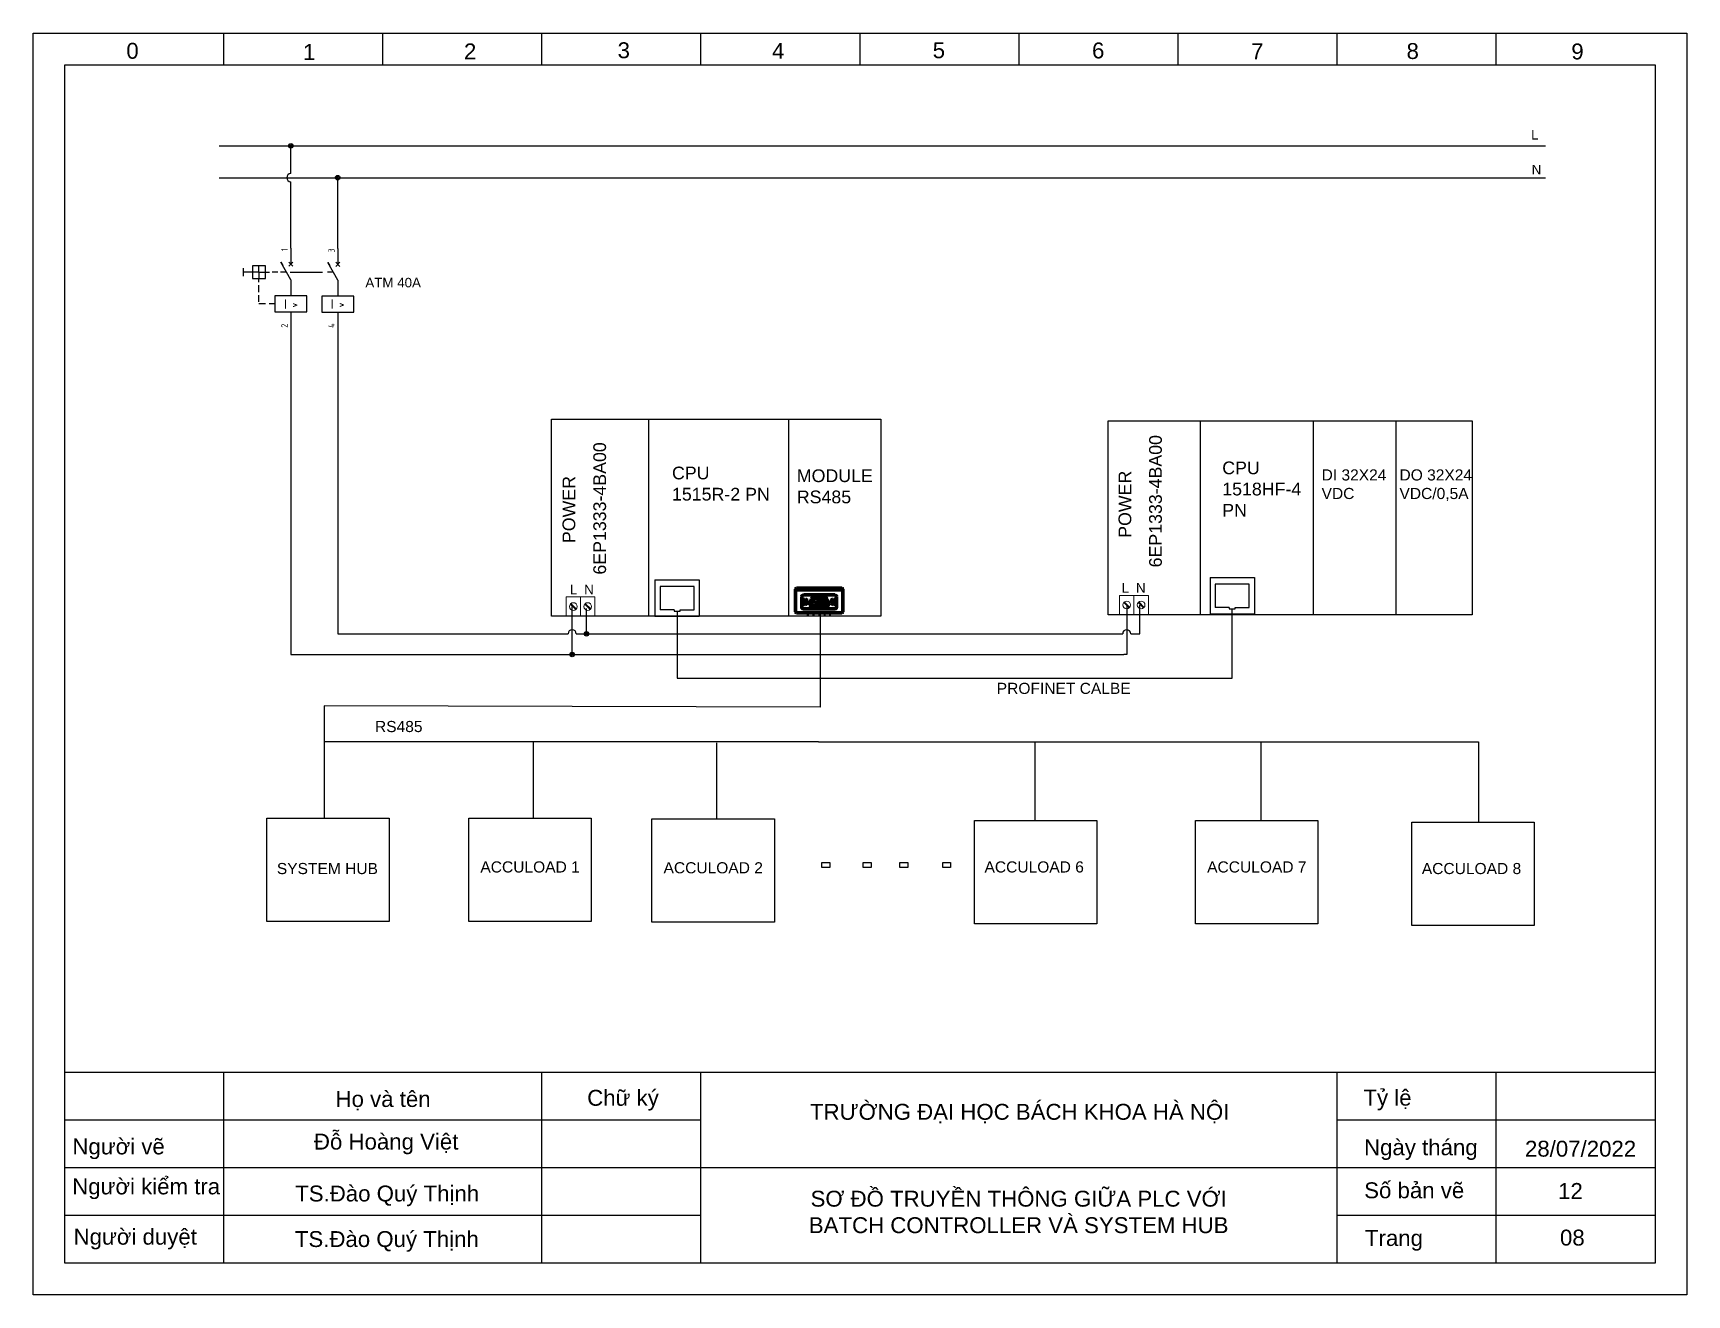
# Model space of a CAD drawing. Header units: inches. Extents: x 1923212 to 1925881, y 1073103 to 1074593.
# Drawn here: x 1924575 to 1925095, y 1073653 to 1074050 of the extents above; entities that cross this region are included whole.
import ezdxf
from ezdxf.enums import TextEntityAlignment as Align

# ---------------------------------------------------------------- set-up
doc = ezdxf.new("R2010")
doc.units = ezdxf.units.IN
doc.header["$MEASUREMENT"] = 0
for name, pattern in [('CONTINOUS', [0]), ('K5LT_BASIC', [0]), ('K5LT_THIN', [0])]:
    doc.linetypes.add(name, pattern=pattern)
for name, color, linetype, lineweight in [('11', 7, 'CONTINOUS', 5), ('Net chu', 240, 'Continuous', 25), ('Net vien', 5, 'Continuous', 25), ('P', 250, 'Continuous', 9)]:
    doc.layers.add(name, color=color, linetype=linetype, lineweight=lineweight)
for name, color, linetype, true_color in [('G', 3, 'Continuous', 0x00ff00), ('R', 1, 'Continuous', 0xff0000), ('WELDING', 7, 'Continuous', 0xffffff)]:
    doc.layers.add(name, color=color, linetype=linetype, true_color=true_color)
for name, color, linetype in [('LINK', 9, 'Continuous'), ('MISC', 7, 'Continuous'), ('SYMS', 7, 'Continuous'), ('TERMS', 123, 'Continuous'), ('WIRES', 7, 'Continuous'), ('YEL_14_THHN', 2, 'Continuous')]:
    doc.layers.add(name, color=color, linetype=linetype)
doc.styles.get("Standard").update_dxf_attribs({"font": 'arial.ttf'})
doc.styles.add('WD_IEC', font='ISOCP2.shx', dxfattribs={"width": 0.9, "height": 4})

msp = doc.modelspace()

# ---------------------------------------------------------------- texts
at = {"char_height": 4, "attachment_point": 1, "rotation": 90}
for insert in [(1924751.54, 1073879.22), (1924926.29, 1073881.49)]:
    msp.add_mtext_dynamic_manual_height_columns('6EP1333-4BA00', width=5.5, gutter_width=25, heights=[0], dxfattribs=dict(at, insert=insert))
at = {"attachment_point": 1}
for s, insert, char_height in [('CPU\\P1518HF-4\\PPN', (1924949.28, 1073914.79), 4), ('CPU \\P1515R-2 PN', (1924776.28, 1073913.18), 4), ('MODULE \\PRS485', (1924815.52, 1073912.32), 4), ('DI 32X24\\PVDC', (1924980.52, 1073912.32), 3.5), ('DO 32X24\\PVDC/0,5A', (1925005.01, 1073912.32), 3.5), ('L', (1924744.16, 1073876.02), 3), ('N', (1924748.66, 1073876.02), 3), ('L', (1924917.66, 1073876.52), 3), ('N', (1924922.16, 1073876.52), 3), ('SYSTEM HUB', (1924652.04, 1073788.49), 3.5), ('ACCULOAD 1', (1924716.03, 1073788.99), 3.5), ('ACCULOAD ', (1924716.03, 1073788.99), 3.5), ('ACCULOAD 2', (1924773.62, 1073788.73), 3.5), ('ACCULOAD 6', (1924874.54, 1073788.99), 3.5), ('ACCULOAD 7', (1924944.54, 1073788.99), 3.5), ('ACCULOAD 8', (1925012.04, 1073788.49), 3.5)]:
    msp.add_mtext_dynamic_manual_height_columns(s, width=48.2585, gutter_width=25, heights=[0], dxfattribs=dict(at, insert=insert, char_height=char_height))
at = {"color": 0, "char_height": 4, "attachment_point": 1, "rotation": 90}
for insert in [(1924741.86, 1073889.13), (1924916.68, 1073890.79)]:
    msp.add_mtext_dynamic_manual_height_columns('POWER ', width=43.3754, gutter_width=13.15, heights=[2.29], dxfattribs=dict(at, insert=insert))
at = {"color": 150, "char_height": 3.5, "attachment_point": 1}
for s, insert in [('PROFINET CALBE', (1924878.39, 1073845.17)), ('RS485', (1924682.89, 1073833.17))]:
    msp.add_mtext_dynamic_manual_height_columns(s, width=48.2585, gutter_width=25, heights=[0], dxfattribs=dict(at, insert=insert))
at = {"layer": 'Net chu', "char_height": 5, "attachment_point": 1}
for s, width, insert in [('0', 5.5431, (1924604.71, 1074046.51)), ('1', 5.5431, (1924660.25, 1074046.13)), ('2', 5.5431, (1924710.86, 1074046.32)), ('3', 5.5431, (1924759.18, 1074046.68)), ('4', 5.5431, (1924807.74, 1074046.48)), ('5', 5.5431, (1924858.25, 1074046.68)), ('6', 5.5431, (1924908.34, 1074046.62)), ('7', 5.5431, (1924958.36, 1074046.37)), ('8', 5.5431, (1925007.23, 1074046.43)), ('9', 5.5431, (1925059.04, 1074046.3)), ('\\pxqc;Họ và tên', 58.6836, (1924656.09, 1073716.73)), ('\\pxqc;Chữ ký', 33.3231, (1924744.22, 1073717.1)), ('\\pxql;Tỷ lệ', 33.3231, (1924993.68, 1073717.15)), ('\\pxqc;TRƯỜNG ĐẠI HỌC BÁCH KHOA HÀ NỘI', 142.8898, (1924814.16, 1073712.7)), ('\\pxql;Người vẽ', 41.5076, (1924587.75, 1073701.81)), ('\\pxqc;Đỗ Hoàng Việt', 92.8933, (1924639.96, 1073703.33)), ('\\pxql;Ngày tháng', 36.6969, (1924993.87, 1073701.54)), ('28/07/2022', 6.1952, (1925044.47, 1073701.1)), ('Người kiểm tra', 49.6065, (1924587.69, 1073689.23)), ('\\pxqc;TS.Đào Quý Thịnh', 58.5505, (1924657.45, 1073687)), ('\\pxqc;SƠ ĐỒ TRUYỀN THÔNG GIỮA PLC VỚI BATCH CONTROLLER VÀ SYSTEM HUB', 147.0884, (1924811.73, 1073685.37)), ('\\pxql;Số bản vẽ', 33.3231, (1924993.92, 1073688.01)), ('12', 6.1952, (1925054.89, 1073687.8)), ('\\pxql;Người duyệt', 41.5076, (1924588.13, 1073673.41)), ('\\pxqc;TS.Đào Quý Thịnh', 58.5505, (1924657.34, 1073672.67)), ('\\pxql;Trang', 33.3231, (1924994.15, 1073673)), ('08', 8.8581, (1925055.48, 1073673.13))]:
    msp.add_mtext_dynamic_manual_height_columns(s, width=width, gutter_width=25, heights=[0], dxfattribs=dict(at, insert=insert))
at = {"layer": 'WIRES', "color": 150, "char_height": 3, "attachment_point": 1}
for s, width, insert in [('L', 7.5862, (1925046.39, 1074019.09)), ('N', 7.5862, (1925046.57, 1074008.12)), ('ATM 40A', 26.392, (1924679.87, 1073972.58))]:
    msp.add_mtext_dynamic_manual_height_columns(s, width=width, gutter_width=25, heights=[0], dxfattribs=dict(at, insert=insert))

# ---------------------------------------------------------------- blocks, each defined once
blk = doc.blocks.new('VCB11Q29')
for p, q in [((0, 7.5), (0, 2.5)), ((-15, 1.25), (-15, -1.25)), ((-12, 0), (-15, 0)), ((-10, 2), (-12, 2)), ((-12, 2), (-12, -2)), ((-10, 0), (-12, 0)), ((-10, 0), (-10, 2)), ((-8, 2), (-10, 2)), ((-10, 0), (-10, -2)), ((-10, 0), (-8, 0)), ((-8, -2), (-8, 2)), ((-8, 0), (-6.74, 0)), ((-4.09, 0), (-5.87, 0)), ((-1.39, 0), (-3.2, 0)), ((0, -2.5), (-3.12, 3.12)), ((-3.12, 3.12), (-2.52, 2.03)), ((-0.66, 1.84), (0.66, 3.16)), ((-0.66, 3.16), (0.66, 1.84)), ((-12, -2), (-8, -2)), ((-10, -3.19), (-10, -2)), ((-10, -6.36), (-10, -4.08)), ((0, -2.5), (0, -7.5)), ((-10, -9.36), (-10, -7.26)), ((-7.91, -10), (-10, -10)), ((-5, -10), (-6.75, -10)), ((0, -12.5), (0, -17.5))]:
    blk.add_line(p, q)
blk.add_lwpolyline([(-5, -7.5), (-5, -12.5), (5, -12.5), (5, -7.5)], close=True)
at = {"style": 'WD_IEC'}
for tag, p in [('INST', (-18.39, 7.65)), ('LOC', (-18.39, 4.65)), ('TAG1', (-18.39, 1.65)), ('RATING1', (-18.54, -8.56)), ('DESC1', (-18.54, -11.56)), ('DESC3', (-18.54, -17.56)), ('DESC2', (-18.54, -14.56))]:
    blk.add_attdef(tag, text='', height=2.5, dxfattribs=at).set_placement(p, align=Align.RIGHT)
blk.add_attdef('TERM01', text='', height=2, rotation=90, dxfattribs=at).set_placement((-1, 7.5), align=Align.RIGHT)
at = {"style": 'WD_IEC', "flags": 1}
for tag, p, height in [('X2TERM01', (0, 7.5), 0.32), ('MFG', (2.75, 6.5), 1.5), ('CAT', (2.75, 4), 1.5), ('X4LINK', (-15, 0), 0.32), ('X1LINK', (-0.18, 0), 0.32), ('CONTACT', (-5, -7.5), 1), ('COMMON', (-3.75, -8.75), 1), ('ASSYCODE', (0.69, -13.77), 1), ('FAMILY', (0.69, -15.27), 1), ('X8TERM02', (0, -17.5), 0.32), ('CATDESC', (0.69, -16.77), 1)]:
    blk.add_attdef(tag, p, '', height=height, dxfattribs=at)
at = {"lineweight": 15, "style": 'WD_IEC'}
blk.add_attdef('XREF', text='', height=2.5, dxfattribs=at).set_placement((-18.54, -5.56), align=Align.RIGHT)
at = {"style": 'WD_IEC'}
blk.add_attdef('TERM02', (-1, -17.5), '', height=2, rotation=90, dxfattribs=at)
blk.add_attdef('I', text='', height=3, dxfattribs=at).set_placement((0.09, -11.6), align=Align.CENTER)
blk = doc.blocks.new('VCB21Q29')
for p, q in [((0, 7.5), (0, 2.5)), ((-1.39, 0), (-3.2, 0)), ((0, -2.5), (-3.12, 3.12)), ((-3.12, 3.12), (-2.52, 2.03)), ((-0.66, 1.84), (0.66, 3.16)), ((-0.66, 3.16), (0.66, 1.84)), ((0, -2.5), (0, -7.5)), ((0, -12.5), (0, -17.5))]:
    blk.add_line(p, q)
blk.add_lwpolyline([(-5, -7.5), (-5, -12.5), (5, -12.5), (5, -7.5)], close=True)
at = {"style": 'WD_IEC'}
for tag, p in [('INST', (-6.46, 7.92)), ('LOC', (-6.46, 4.92)), ('TAG2', (-6.46, 1.92)), ('DESC1', (-6.69, -11.47)), ('DESC3', (-6.69, -17.47)), ('DESC2', (-6.69, -14.47))]:
    blk.add_attdef(tag, text='', height=2.5, dxfattribs=at).set_placement(p, align=Align.RIGHT)
blk.add_attdef('TERM01', text='', height=2, rotation=90, dxfattribs=at).set_placement((-1, 7.5), align=Align.RIGHT)
at = {"style": 'WD_IEC', "flags": 1}
for tag, p, height in [('X2TERM01', (0, 7.5), 0.32), ('X4LINK', (-5.06, 0), 0.32), ('X1LINK', (-0.11, 0), 0.32), ('CONTACT', (-5, -7.5), 1), ('FAMILY', (0.69, -15.27), 1), ('X8TERM02', (0, -17.5), 0.32)]:
    blk.add_attdef(tag, p, '', height=height, dxfattribs=at)
at = {"lineweight": 15, "style": 'WD_IEC'}
blk.add_attdef('XREF', text='', height=2.5, dxfattribs=at).set_placement((-6.69, -5.47), align=Align.RIGHT)
at = {"style": 'WD_IEC', "flags": 1}
blk.add_attdef('RATING1', text='', height=2.5, dxfattribs=at).set_placement((-6.69, -8.47), align=Align.RIGHT)
at = {"style": 'WD_IEC'}
blk.add_attdef('TERM02', (-1, -17.5), '', height=2, rotation=90, dxfattribs=at)
blk.add_attdef('I', text='', height=3, dxfattribs=at).set_placement((0.01, -11.48), align=Align.CENTER)
blk = doc.blocks.new('WDDOT')
for radius in [0.72, 0.449, 0.223]:
    blk.add_circle((0, 0), radius)

# ---------------------------------------------------------------- linework, layer by layer
for p, q in [((1924768.89, 1073928.09), (1924768.89, 1073866.09)), ((1924812.89, 1073928.09), (1924812.89, 1073866.09)), ((1924942.39, 1073927.59), (1924942.39, 1073866.59)), ((1924977.89, 1073927.59), (1924977.89, 1073866.59)), ((1925003.89, 1073927.59), (1925003.89, 1073866.59)), ((1924777.87, 1073867.66), (1924777.87, 1073846.59)), ((1924952.39, 1073846.59), (1924952.39, 1073868.4)), ((1924822.88, 1073866.98), (1924822.88, 1073837.47)), ((1924777.87, 1073846.59), (1924952.39, 1073846.59)), ((1924666.96, 1073837.94), (1924666.89, 1073826.59)), ((1924822.88, 1073837.47), (1924666.96, 1073837.94)), ((1924822.39, 1073826.59), (1924666.89, 1073826.59)), ((1924666.89, 1073826.59), (1924666.89, 1073802.59)), ((1924732.63, 1073826.59), (1924732.63, 1073802.59)), ((1924732.63, 1073826.59), (1924732.63, 1073802.59)), ((1924790.22, 1073826.33), (1924790.22, 1073802.33)), ((1924822.39, 1073826.59), (1925029.89, 1073826.59)), ((1924890.39, 1073826.59), (1924890.39, 1073801.84)), ((1924961.39, 1073826.59), (1924961.39, 1073801.84)), ((1925029.89, 1073826.59), (1925029.89, 1073801.34))]:
    msp.add_line(p, q)
at = {"color": 7, "ltscale": 0.5}
for p, q in [((1924945.5, 1073878.33), (1924959.39, 1073878.33)), ((1924945.5, 1073878.33), (1924945.5, 1073866.85)), ((1924959.39, 1073878.33), (1924959.39, 1073866.85)), ((1924770.92, 1073877.59), (1924784.82, 1073877.59)), ((1924770.92, 1073877.59), (1924770.92, 1073866.1)), ((1924783.21, 1073875.49), (1924772.53, 1073875.49)), ((1924772.53, 1073875.49), (1924772.53, 1073868.1)), ((1924783.21, 1073868.1), (1924783.21, 1073875.49)), ((1924784.82, 1073877.59), (1924784.82, 1073866.1)), ((1924957.79, 1073876.23), (1924947.1, 1073876.23)), ((1924947.1, 1073876.23), (1924947.1, 1073868.84)), ((1924957.79, 1073868.84), (1924957.79, 1073876.23)), ((1924776.92, 1073868.1), (1924772.53, 1073868.1)), ((1924776.92, 1073868.1), (1924776.92, 1073867.66)), ((1924776.92, 1073867.66), (1924778.83, 1073867.66)), ((1924778.83, 1073868.1), (1924783.21, 1073868.1)), ((1924778.83, 1073867.66), (1924778.83, 1073868.1)), ((1924951.49, 1073868.84), (1924947.1, 1073868.84)), ((1924951.49, 1073868.84), (1924951.49, 1073868.4)), ((1924951.49, 1073868.4), (1924953.4, 1073868.4)), ((1924953.4, 1073868.84), (1924957.79, 1073868.84)), ((1924953.4, 1073868.4), (1924953.4, 1073868.84)), ((1924770.92, 1073866.1), (1924784.82, 1073866.1)), ((1924945.5, 1073866.85), (1924959.39, 1073866.85))]:
    msp.add_line(p, q, dxfattribs=at)
for points in [[(1924738.39, 1073928.09), (1924841.89, 1073928.09), (1924841.89, 1073866.09), (1924738.39, 1073866.09)], [(1924913.39, 1073927.59), (1925027.89, 1073927.59), (1925027.89, 1073866.59), (1924913.39, 1073866.59)], [(1924648.89, 1073802.59), (1924687.39, 1073802.59), (1924687.39, 1073770.09), (1924648.89, 1073770.09)], [(1924712.38, 1073802.59), (1924750.88, 1073802.59), (1924750.88, 1073770.09), (1924712.38, 1073770.09)], [(1924712.38, 1073802.59), (1924750.88, 1073802.59), (1924750.88, 1073770.09), (1924712.38, 1073770.09)], [(1924769.97, 1073802.33), (1924808.47, 1073802.33), (1924808.47, 1073769.83), (1924769.97, 1073769.83)], [(1924871.39, 1073801.84), (1924909.89, 1073801.84), (1924909.89, 1073769.34), (1924871.39, 1073769.34)], [(1924871.39, 1073801.84), (1924909.89, 1073801.84), (1924909.89, 1073769.34), (1924871.39, 1073769.34)], [(1924940.89, 1073801.84), (1924979.39, 1073801.84), (1924979.39, 1073769.34), (1924940.89, 1073769.34)], [(1925008.89, 1073801.34), (1925047.39, 1073801.34), (1925047.39, 1073768.84), (1925008.89, 1073768.84)], [(1924823.39, 1073788.59), (1924825.89, 1073788.59), (1924825.89, 1073787.09), (1924823.39, 1073787.09)], [(1924836.39, 1073788.59), (1924838.89, 1073788.59), (1924838.89, 1073787.09), (1924836.39, 1073787.09)], [(1924847.89, 1073788.59), (1924850.39, 1073788.59), (1924850.39, 1073787.09), (1924847.89, 1073787.09)], [(1924861.39, 1073788.59), (1924863.89, 1073788.59), (1924863.89, 1073787.09), (1924861.39, 1073787.09)]]:
    msp.add_lwpolyline(points, close=True)
at = {"layer": '11', "linetype": 'Continuous'}
for points in [[(1924742.98, 1073872.19), (1924747.52, 1073872.19), (1924747.52, 1073866.15), (1924742.98, 1073866.15)], [(1924747.52, 1073872.19), (1924752.05, 1073872.19), (1924752.05, 1073866.15), (1924747.52, 1073866.15)], [(1924916.98, 1073872.69), (1924921.52, 1073872.69), (1924921.52, 1073866.65), (1924916.98, 1073866.65)], [(1924921.52, 1073872.69), (1924926.05, 1073872.69), (1924926.05, 1073866.65), (1924921.52, 1073866.65)]]:
    msp.add_lwpolyline(points, close=True, dxfattribs=at)
at = {"layer": 'G', "color": 7, "linetype": 'K5LT_BASIC', "lineweight": 70}
for p, q in [((1924815.08, 1073874.61), (1924815.08, 1073874.07)), ((1924815.08, 1073874.07), (1924815.08, 1073873.03)), ((1924815.08, 1073873.03), (1924815.08, 1073868.57)), ((1924815.44, 1073874.97), (1924829.64, 1073874.97)), ((1924815.44, 1073874.42), (1924829.64, 1073874.42)), ((1924827.49, 1073872.84), (1924817.59, 1073872.84)), ((1924827.49, 1073872.84), (1924817.59, 1073872.84)), ((1924830, 1073874.61), (1924830, 1073874.07)), ((1924830, 1073874.07), (1924830, 1073873.03)), ((1924830, 1073873.03), (1924830, 1073868.57)), ((1924815.08, 1073869.11), (1924815.08, 1073872.49)), ((1924815.08, 1073868.57), (1924815.08, 1073867.51)), ((1924817.05, 1073868.93), (1924817.05, 1073872.3)), ((1924817.05, 1073872.3), (1924817.05, 1073868.93)), ((1924817.3, 1073871.08), (1924818.1, 1073871.54)), ((1924817.3, 1073870.15), (1924817.3, 1073871.08)), ((1924818.1, 1073869.69), (1924817.3, 1073870.15)), ((1924827.49, 1073868.4), (1924817.59, 1073868.4)), ((1924818.1, 1073871.54), (1924818.9, 1073871.08)), ((1924818.9, 1073870.15), (1924818.1, 1073869.69)), ((1924818.9, 1073871.08), (1924818.9, 1073870.15)), ((1924819.65, 1073869.87), (1924820.12, 1073871.64)), ((1924819.65, 1073869.87), (1924820.12, 1073871.64)), ((1924819.9, 1073869.8), (1924820.38, 1073871.57)), ((1924820.38, 1073871.57), (1924819.9, 1073869.8)), ((1924824.92, 1073869.46), (1924820.16, 1073869.46)), ((1924820.16, 1073869.46), (1924824.92, 1073869.46)), ((1924824.92, 1073869.19), (1924820.16, 1073869.19)), ((1924820.16, 1073869.19), (1924824.92, 1073869.19)), ((1924820.64, 1073872.04), (1924824.44, 1073872.04)), ((1924820.64, 1073872.04), (1924824.44, 1073872.04)), ((1924824.44, 1073871.77), (1924820.64, 1073871.77)), ((1924824.44, 1073871.77), (1924820.64, 1073871.77)), ((1924825.18, 1073869.8), (1924824.7, 1073871.57)), ((1924825.18, 1073869.8), (1924824.7, 1073871.57)), ((1924824.96, 1073871.64), (1924825.43, 1073869.87)), ((1924825.43, 1073869.87), (1924824.96, 1073871.64)), ((1924826.18, 1073871.08), (1924826.98, 1073871.54)), ((1924826.18, 1073870.15), (1924826.18, 1073871.08)), ((1924826.98, 1073869.69), (1924826.18, 1073870.15)), ((1924826.98, 1073871.54), (1924827.78, 1073871.08)), ((1924827.78, 1073870.15), (1924826.98, 1073869.69)), ((1924827.78, 1073871.08), (1924827.78, 1073870.15)), ((1924828.03, 1073868.93), (1924828.03, 1073872.3)), ((1924828.03, 1073868.93), (1924828.03, 1073872.3)), ((1924830, 1073868.57), (1924830, 1073867.51)), ((1924815.44, 1073867.15), (1924829.64, 1073867.15)), ((1924818.67, 1073867.15), (1924818.67, 1073866.98)), ((1924818.69, 1073866.98), (1924818.67, 1073866.98)), ((1924818.76, 1073866.98), (1924818.69, 1073866.98)), ((1924818.81, 1073866.98), (1924818.76, 1073866.98)), ((1924818.86, 1073866.98), (1924818.81, 1073866.98)), ((1924818.86, 1073867.15), (1924818.86, 1073866.98)), ((1924818.96, 1073866.98), (1924818.86, 1073866.98)), ((1924818.96, 1073867.15), (1924818.96, 1073866.98)), ((1924819.06, 1073866.98), (1924818.96, 1073866.98)), ((1924819.16, 1073866.98), (1924819.06, 1073866.98)), ((1924819.22, 1073866.98), (1924819.16, 1073866.98)), ((1924819.25, 1073866.98), (1924819.22, 1073866.98)), ((1924819.25, 1073867.15), (1924819.25, 1073866.98)), ((1924820.47, 1073867.15), (1924820.47, 1073866.98)), ((1924821.05, 1073866.98), (1924820.47, 1073866.98)), ((1924821.05, 1073867.15), (1924821.05, 1073866.98)), ((1924821.05, 1073867.15), (1924821.05, 1073866.98)), ((1924821.05, 1073866.98), (1924821.05, 1073866.98)), ((1924822.3, 1073867.15), (1924822.3, 1073866.98)), ((1924822.88, 1073866.98), (1924822.3, 1073866.98)), ((1924822.88, 1073867.15), (1924822.88, 1073866.98)), ((1924822.88, 1073867.15), (1924822.88, 1073866.98)), ((1924822.88, 1073866.98), (1924822.88, 1073866.98)), ((1924824.01, 1073867.15), (1924824.01, 1073866.98)), ((1924824.49, 1073866.98), (1924824.01, 1073866.98)), ((1924824.49, 1073867.15), (1924824.49, 1073866.98)), ((1924824.59, 1073866.98), (1924824.49, 1073866.98)), ((1924824.59, 1073867.15), (1924824.59, 1073866.98)), ((1924825.66, 1073867.15), (1924825.66, 1073866.98)), ((1924826.15, 1073866.98), (1924825.66, 1073866.98)), ((1924826.15, 1073867.15), (1924826.15, 1073866.98)), ((1924826.24, 1073866.98), (1924826.15, 1073866.98)), ((1924826.24, 1073867.15), (1924826.24, 1073866.98))]:
    msp.add_line(p, q, dxfattribs=at)
for centre, radius in [((1924818.1, 1073870.62), 0.614), ((1924818.1, 1073870.62), 0.437), ((1924826.98, 1073870.62), 0.614), ((1924826.98, 1073870.62), 0.437)]:
    msp.add_circle(centre, radius, dxfattribs=at)
for centre, radius, start, end in [((1924815.44, 1073874.61), 0.355, 90, 180), ((1924817.59, 1073872.3), 0.533, 90, 180), ((1924817.59, 1073872.3), 0.533, 90, 180), ((1924827.49, 1073872.3), 0.533, 0, 90), ((1924827.49, 1073872.3), 0.533, 0, 90), ((1924829.64, 1073874.61), 0.355, 0, 90), ((1924817.59, 1073868.93), 0.533, 180, 270), ((1924817.59, 1073868.93), 0.533, 180, 221.8103), ((1924817.59, 1073868.93), 0.533, 221.8103, 224.2933), ((1924820.16, 1073869.73), 0.533, 165, 180), ((1924820.16, 1073869.73), 0.533, 165, 180), ((1924820.16, 1073869.73), 0.533, 180, 270), ((1924820.16, 1073869.73), 0.533, 180, 270), ((1924820.16, 1073869.73), 0.266, 165, 270), ((1924820.16, 1073869.73), 0.266, 165, 180), ((1924820.16, 1073869.73), 0.266, 180, 270), ((1924820.41, 1073870.08), 0.337, 0, 180), ((1924820.41, 1073870.08), 0.337, 180, 0), ((1924820.64, 1073871.5), 0.533, 90, 165), ((1924820.64, 1073871.5), 0.533, 90, 165), ((1924820.41, 1073870.08), 0.249, 0, 180), ((1924820.41, 1073870.08), 0.249, 180, 0), ((1924820.64, 1073871.5), 0.266, 90, 165), ((1924820.64, 1073871.5), 0.266, 90, 165), ((1924820.94, 1073871.15), 0.337, 0, 180), ((1924820.94, 1073871.15), 0.337, 180, 0), ((1924820.94, 1073871.15), 0.249, 0, 180), ((1924820.94, 1073871.15), 0.249, 180, 0), ((1924821.47, 1073870.08), 0.337, 0, 180), ((1924821.47, 1073870.08), 0.337, 180, 0), ((1924821.47, 1073870.08), 0.249, 0, 180), ((1924821.47, 1073870.08), 0.249, 180, 0), ((1924822.01, 1073871.15), 0.337, 0, 180), ((1924822.01, 1073871.15), 0.337, 180, 0), ((1924822.01, 1073871.15), 0.249, 0, 180), ((1924822.01, 1073871.15), 0.249, 180, 0), ((1924822.54, 1073870.08), 0.337, 0, 180), ((1924822.54, 1073870.08), 0.337, 180, 0), ((1924822.54, 1073870.08), 0.249, 0, 180), ((1924822.54, 1073870.08), 0.249, 180, 0), ((1924823.07, 1073871.15), 0.337, 0, 180), ((1924823.07, 1073871.15), 0.337, 180, 0), ((1924823.07, 1073871.15), 0.249, 0, 180), ((1924823.07, 1073871.15), 0.249, 180, 0), ((1924823.61, 1073870.08), 0.337, 0, 180), ((1924823.61, 1073870.08), 0.337, 180, 0), ((1924823.61, 1073870.08), 0.249, 0, 180), ((1924823.61, 1073870.08), 0.249, 180, 0), ((1924824.14, 1073871.15), 0.337, 0, 180), ((1924824.14, 1073871.15), 0.337, 180, 0), ((1924824.14, 1073871.15), 0.249, 0, 180), ((1924824.14, 1073871.15), 0.249, 180, 0), ((1924824.67, 1073870.08), 0.337, 0, 180), ((1924824.67, 1073870.08), 0.337, 180, 0), ((1924824.67, 1073870.08), 0.249, 0, 180), ((1924824.67, 1073870.08), 0.249, 180, 0), ((1924824.44, 1073871.5), 0.533, 15, 90), ((1924824.44, 1073871.5), 0.533, 15, 90), ((1924824.44, 1073871.5), 0.266, 15, 90), ((1924824.44, 1073871.5), 0.266, 15, 90), ((1924824.92, 1073869.73), 0.533, 270, 15), ((1924824.92, 1073869.73), 0.266, 270, 0), ((1924824.92, 1073869.73), 0.266, 270, 0), ((1924824.92, 1073869.73), 0.533, 270, 0), ((1924824.92, 1073869.73), 0.266, 0, 15), ((1924824.92, 1073869.73), 0.266, 0, 15), ((1924824.92, 1073869.73), 0.533, 0, 15), ((1924827.49, 1073868.93), 0.533, 270, 0), ((1924827.49, 1073868.93), 0.533, 315.7011, 318.1897), ((1924827.49, 1073868.93), 0.533, 318.1897, 0), ((1924815.44, 1073867.51), 0.355, 180, 270), ((1924829.64, 1073867.51), 0.355, 270, 0)]:
    msp.add_arc(centre, radius, start, end, dxfattribs=at)
at = {"layer": 'LINK'}
msp.add_lwpolyline([(1924656.24, 1073974.4), (1924666.38, 1073974.4)], dxfattribs=at)
at = {"layer": 'Net vien'}
for p, q in [((1924635.39, 1074039.59), (1924635.39, 1074049.59)), ((1924685.39, 1074039.59), (1924685.39, 1074049.59)), ((1924735.39, 1074039.59), (1924735.39, 1074049.59)), ((1924785.39, 1074039.59), (1924785.39, 1074049.59)), ((1924835.39, 1074039.59), (1924835.39, 1074049.59)), ((1924885.39, 1074039.59), (1924885.39, 1074049.59)), ((1924935.39, 1074039.59), (1924935.39, 1074049.59)), ((1924985.39, 1074039.59), (1924985.39, 1074049.59)), ((1924985.39, 1074039.59), (1924985.39, 1074049.59)), ((1924985.39, 1074039.59), (1924985.39, 1074049.59)), ((1924985.39, 1074039.59), (1924985.39, 1074049.59)), ((1924985.39, 1074039.59), (1924985.39, 1074049.59)), ((1924985.39, 1074039.59), (1924985.39, 1074049.59)), ((1924985.39, 1074039.59), (1924985.39, 1074049.59)), ((1924985.39, 1074039.59), (1924985.39, 1074049.59)), ((1925035.39, 1074039.59), (1925035.39, 1074049.59)), ((1924585.39, 1073662.59), (1924585.39, 1074039.59)), ((1924585.39, 1074039.59), (1925085.39, 1074039.59)), ((1925085.39, 1074039.59), (1925085.39, 1073662.59)), ((1925085.39, 1073722.59), (1924585.39, 1073722.59)), ((1924635.39, 1073662.59), (1924635.39, 1073722.59)), ((1924735.39, 1073662.59), (1924735.39, 1073722.59)), ((1924785.39, 1073662.59), (1924785.39, 1073722.59)), ((1924985.39, 1073662.59), (1924985.39, 1073722.59)), ((1925035.39, 1073662.59), (1925035.39, 1073722.59)), ((1924785.39, 1073707.59), (1924585.39, 1073707.59)), ((1925085.39, 1073707.59), (1924985.39, 1073707.59)), ((1925085.39, 1073692.59), (1924585.39, 1073692.59)), ((1924785.39, 1073677.59), (1924585.39, 1073677.59)), ((1925085.39, 1073677.59), (1924985.39, 1073677.59)), ((1925085.39, 1073662.59), (1924585.39, 1073662.59)), ((1925085.39, 1073662.59), (1924585.39, 1073662.59))]:
    msp.add_line(p, q, dxfattribs=at)
msp.add_lwpolyline([(1924575.39, 1073652.59), (1924575.39, 1074049.59), (1925095.39, 1074049.59), (1925095.39, 1073652.59), (1924575.39, 1073652.59)], close=True, dxfattribs=at)
at = {"layer": 'P', "color": 0, "linetype": 'Continuous'}
for points in [[(1924744.31, 1073869.93), (1924746.01, 1073868.22)], [(1924746.19, 1073868.41), (1924744.49, 1073870.11)], [(1924748.84, 1073869.93), (1924750.54, 1073868.22)], [(1924750.73, 1073868.41), (1924749.02, 1073870.11)], [(1924918.31, 1073870.43), (1924920.01, 1073868.72)], [(1924920.19, 1073868.91), (1924918.49, 1073870.61)], [(1924922.84, 1073870.43), (1924924.54, 1073868.72)], [(1924924.73, 1073868.91), (1924923.02, 1073870.61)]]:
    msp.add_lwpolyline(points, dxfattribs=at)
for centre in [(1924745.25, 1073869.17), (1924749.78, 1073869.17), (1924919.25, 1073869.67), (1924923.78, 1073869.67)]:
    msp.add_circle(centre, 1.21, dxfattribs=at)
at = {"layer": 'R', "color": 7, "linetype": 'K5LT_THIN', "lineweight": 9}
for centre in [(1924818.1, 1073870.62), (1924826.98, 1073870.62)]:
    msp.add_arc(centre, 0.533, 340, 250, dxfattribs=at)
at = {"layer": 'WELDING', "color": 7, "linetype": 'K5LT_BASIC', "lineweight": 70}
for points in [[(1924815.44, 1073874.42), (1924815.42, 1073874.42), (1924815.38, 1073874.42), (1924815.34, 1073874.41), (1924815.29, 1073874.39), (1924815.24, 1073874.37), (1924815.19, 1073874.33), (1924815.15, 1073874.29), (1924815.12, 1073874.24), (1924815.1, 1073874.19), (1924815.09, 1073874.14), (1924815.08, 1073874.1), (1924815.08, 1073874.07)], [(1924829.64, 1073874.42), (1924829.66, 1073874.42), (1924829.7, 1073874.42), (1924829.75, 1073874.41), (1924829.79, 1073874.39), (1924829.84, 1073874.37), (1924829.89, 1073874.33), (1924829.93, 1073874.29), (1924829.96, 1073874.24), (1924829.98, 1073874.19), (1924829.99, 1073874.14), (1924830, 1073874.1), (1924830, 1073874.07)]]:
    msp.add_open_spline(points, degree=3, knots=[0, 0, 0, 0, 1.442594, 2.250456, 3.520033, 4.847279, 6.232251, 7.617101, 8.973983, 10.302943, 11.229868, 13, 13, 13, 13], dxfattribs=at)
at = {"layer": 'YEL_14_THHN'}
for p, q in [((1924633.89, 1074014.09), (1925050.89, 1074014.09)), ((1924656.42, 1074005.36), (1924656.42, 1074014.09)), ((1924633.89, 1074004.09), (1925050.89, 1074004.09)), ((1924656.42, 1073981.9), (1924656.42, 1074002.82)), ((1924671.19, 1073981.83), (1924671.19, 1074004.09)), ((1924656.42, 1073971.9), (1924656.42, 1073966.9)), ((1924656.42, 1073956.9), (1924656.42, 1073854.09)), ((1924671.19, 1073956.83), (1924671.19, 1073860.59)), ((1924744.89, 1073854.09), (1924744.89, 1073869.09)), ((1924749.39, 1073860.59), (1924749.39, 1073868.59)), ((1924919.25, 1073869.67), (1924919.25, 1073854.09)), ((1924923.39, 1073860.59), (1924923.39, 1073869.59)), ((1924671.19, 1073860.59), (1924743.62, 1073860.59)), ((1924746.16, 1073860.59), (1924749.39, 1073860.59)), ((1924749.39, 1073860.59), (1924917.98, 1073860.59)), ((1924920.52, 1073860.59), (1924923.39, 1073860.59)), ((1924656.42, 1073854.09), (1924744.89, 1073854.09)), ((1924744.89, 1073854.09), (1924918.39, 1073854.09)), ((1924919.25, 1073854.09), (1924918.39, 1073854.09))]:
    msp.add_line(p, q, dxfattribs=at)
for centre, start, end in [((1924656.42, 1074004.09), 90, 270), ((1924744.89, 1073860.59), 0, 180), ((1924919.25, 1073860.59), 0, 180)]:
    msp.add_arc(centre, 1.27, start, end, dxfattribs=at)

# ---------------------------------------------------------------- block references
at = {"layer": 'SYMS'}
for p in [(1924656.42, 1074014.09), (1924671.19, 1074004.09), (1924749.39, 1073860.59), (1924744.89, 1073854.09)]:
    msp.add_blockref('WDDOT', p, dxfattribs=at)
ref = msp.add_blockref('VCB11Q29', (1924656.42, 1073974.4), dxfattribs=at)
ref.add_attrib('I', 'I >', dxfattribs={"layer": 'MISC', "height": 3, "style": 'WD_IEC'}).set_placement((1924656.51, 1073962.81), align=Align.CENTER)
ref.add_attrib('TERM01', '1', dxfattribs={"layer": 'TERMS', "height": 2, "rotation": 90, "style": 'WD_IEC'}).set_placement((1924655.42, 1073981.9), align=Align.RIGHT)
ref.add_attrib('TERM02', '2', (1924655.42, 1073956.9), dxfattribs={"layer": 'TERMS', "height": 2, "rotation": 90, "style": 'WD_IEC'})
ref = msp.add_blockref('VCB21Q29', (1924671.19, 1073974.33), dxfattribs=at)
ref.add_attrib('I', 'I >', dxfattribs={"layer": 'MISC', "height": 3, "style": 'WD_IEC'}).set_placement((1924671.2, 1073962.85), align=Align.CENTER)
ref.add_attrib('TERM01', '3', dxfattribs={"layer": 'TERMS', "height": 2, "rotation": 90, "style": 'WD_IEC'}).set_placement((1924670.19, 1073981.83), align=Align.RIGHT)
ref.add_attrib('TERM02', '4', (1924670.19, 1073956.83), dxfattribs={"layer": 'TERMS', "height": 2, "rotation": 90, "style": 'WD_IEC'})

msp.set_redraw_order([(e.dxf.handle, doc.entitydb.next_handle()) for e in msp.query("TEXT MTEXT ATTDEF DIMENSION ARC_DIMENSION")])  # texts and dimensions are drawn at this point

doc.saveas('drawing.dxf')
